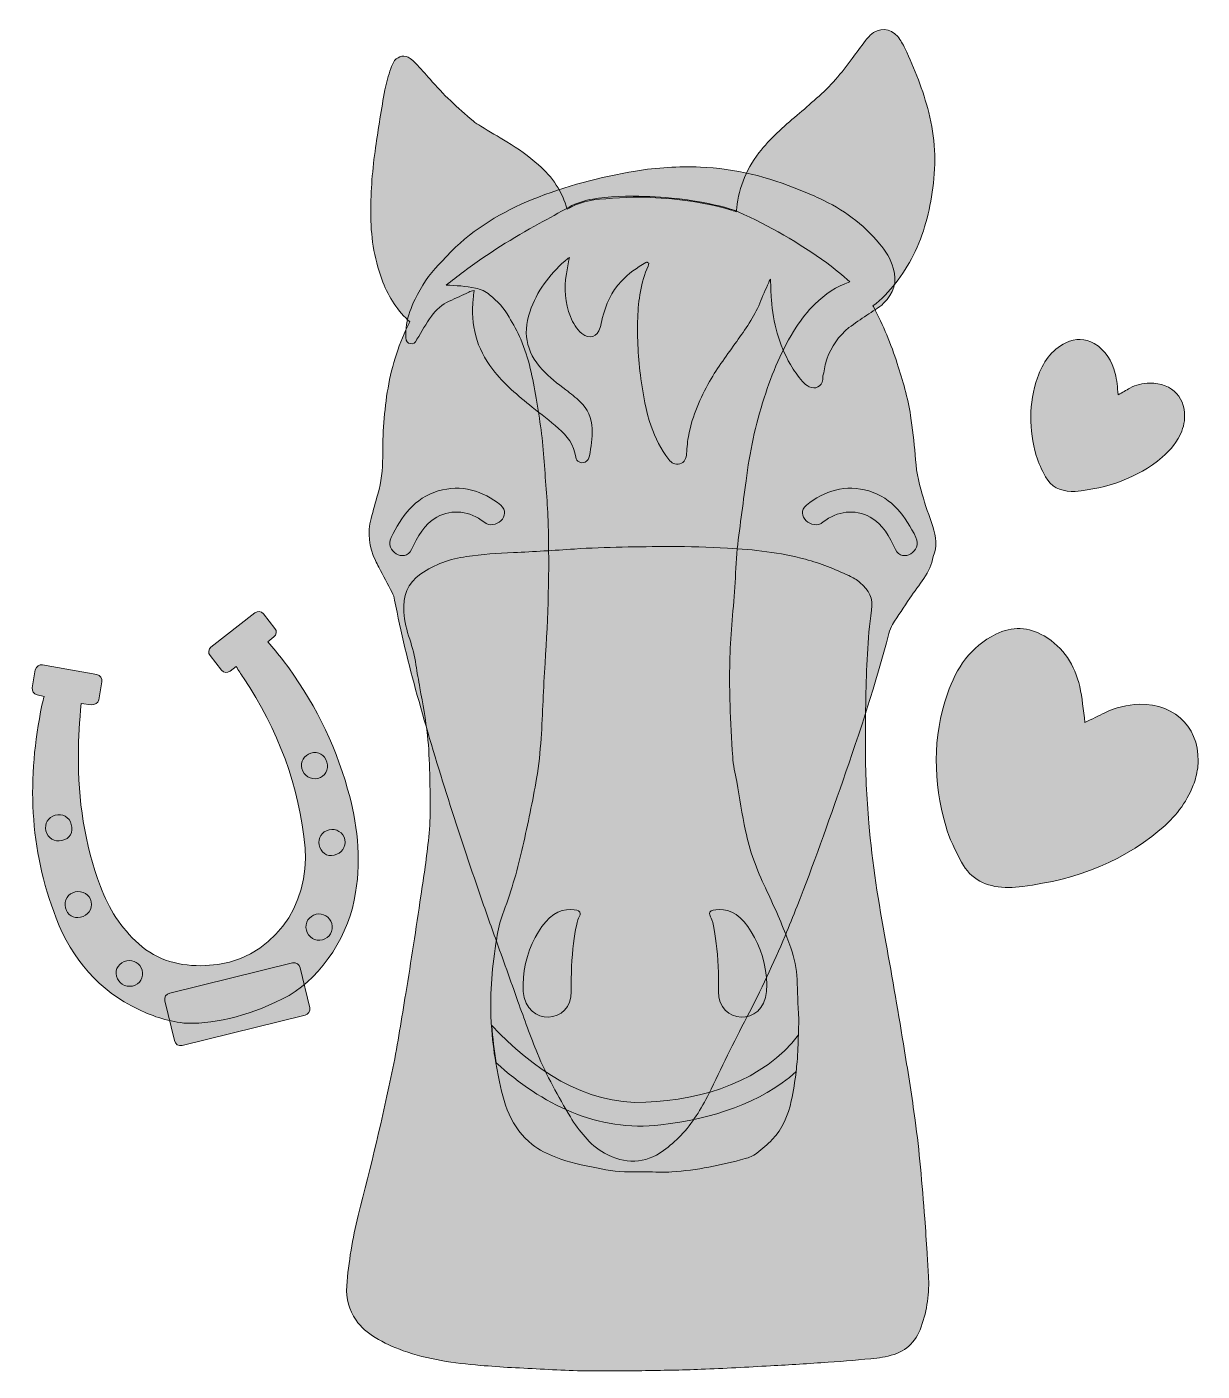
# Model space of a CAD drawing. Header units: inches. Extents: x 1.16 to 4.84, y 0.9 to 5.11.
import ezdxf

# ---------------------------------------------------------------- set-up
doc = ezdxf.new("R2010")
doc.units = ezdxf.units.IN
doc.header["$MEASUREMENT"] = 0
doc.layers.add('Calque 1', color=7, linetype='Continuous')

# ---------------------------------------------------------------- blocks, each defined once
blk = doc.blocks.new('block 3')
at = {"layer": 'Calque 1', "true_color": 0x9f1e29}
h = blk.add_hatch(color=24, dxfattribs=at)
h.dxf.hatch_style = 2
edge = h.paths.add_edge_path()
edge.add_spline(control_points=[(4.575, 3.9569), (4.5722, 3.9806), (4.5708, 4.0028), (4.5653, 4.0236), (4.5556, 4.0625), (4.5361, 4.0958), (4.5, 4.1167), (4.4708, 4.1333), (4.4417, 4.1347), (4.4111, 4.1194), (4.3639, 4.0972), (4.3389, 4.0569), (4.3222, 4.0097), (4.2944, 3.9292), (4.2958, 3.8472), (4.3181, 3.7667), (4.325, 3.7431), (4.3361, 3.7208), (4.3472, 3.7), (4.3639, 3.6681), (4.3931, 3.6556), (4.4278, 3.6542), (4.4319, 3.6542), (4.4361, 3.6542), (4.4403, 3.6542), (4.5403, 3.6639), (4.6333, 3.6944), (4.7125, 3.7611), (4.7389, 3.7833), (4.7611, 3.8097), (4.7736, 3.8431), (4.7778, 3.8528), (4.7806, 3.8639), (4.7819, 3.875), (4.7903, 3.9444), (4.7444, 3.9944), (4.6736, 3.9931), (4.6514, 3.9931), (4.6306, 3.9875), (4.6111, 3.9778), (4.6, 3.9708), (4.5875, 3.9639), (4.575, 3.9569)], knot_values=[0, 0, 0, 0, 1, 1, 1, 2, 2, 2, 3, 3, 3, 4, 4, 4, 5, 5, 5, 6, 6, 6, 7, 7, 7, 8, 8, 8, 9, 9, 9, 10, 10, 10, 11, 11, 11, 12, 12, 12, 13, 13, 13, 14, 14, 14, 14], degree=3, periodic=1)
h = blk.add_hatch(color=24, dxfattribs=at)
h.dxf.hatch_style = 2
edge = h.paths.add_edge_path()
edge.add_spline(control_points=[(4.4708, 2.9306), (4.4653, 2.9708), (4.4625, 3.0083), (4.4542, 3.0431), (4.4389, 3.1097), (4.4042, 3.1653), (4.3431, 3.2014), (4.2944, 3.2306), (4.2431, 3.2319), (4.1917, 3.2069), (4.1125, 3.1681), (4.0681, 3.1014), (4.0403, 3.0208), (3.9931, 2.8833), (3.9958, 2.7458), (4.0347, 2.6069), (4.0458, 2.5667), (4.0653, 2.5292), (4.0847, 2.4931), (4.1125, 2.4389), (4.1625, 2.4167), (4.2208, 2.4139), (4.2278, 2.4139), (4.2361, 2.4139), (4.2431, 2.4139), (4.4139, 2.4306), (4.5722, 2.4819), (4.7056, 2.5944), (4.7514, 2.6333), (4.7889, 2.6778), (4.8097, 2.7347), (4.8167, 2.7514), (4.8208, 2.7694), (4.8236, 2.7875), (4.8375, 2.9056), (4.7583, 2.9903), (4.6403, 2.9875), (4.6028, 2.9861), (4.5667, 2.9778), (4.5333, 2.9611), (4.5139, 2.9514), (4.4931, 2.9417), (4.4708, 2.9306)], knot_values=[0, 0, 0, 0, 1, 1, 1, 2, 2, 2, 3, 3, 3, 4, 4, 4, 5, 5, 5, 6, 6, 6, 7, 7, 7, 8, 8, 8, 9, 9, 9, 10, 10, 10, 11, 11, 11, 12, 12, 12, 13, 13, 13, 14, 14, 14, 14], degree=3, periodic=1)
at = {"layer": 'Calque 1', "lineweight": 0}
for points in [[(4.575, 3.9569), (4.5722, 3.9806), (4.5708, 4.0028), (4.5653, 4.0236), (4.5556, 4.0625), (4.5361, 4.0958), (4.5, 4.1167), (4.4708, 4.1333), (4.4417, 4.1347), (4.4111, 4.1194), (4.3639, 4.0972), (4.3389, 4.0569), (4.3222, 4.0097), (4.2944, 3.9292), (4.2958, 3.8472), (4.3181, 3.7667), (4.325, 3.7431), (4.3361, 3.7208), (4.3472, 3.7), (4.3639, 3.6681), (4.3931, 3.6556), (4.4278, 3.6542), (4.4319, 3.6542), (4.4361, 3.6542), (4.4403, 3.6542), (4.5403, 3.6639), (4.6333, 3.6944), (4.7125, 3.7611), (4.7389, 3.7833), (4.7611, 3.8097), (4.7736, 3.8431), (4.7778, 3.8528), (4.7806, 3.8639), (4.7819, 3.875), (4.7903, 3.9444), (4.7444, 3.9944), (4.6736, 3.9931), (4.6514, 3.9931), (4.6306, 3.9875), (4.6111, 3.9778), (4.6, 3.9708), (4.5875, 3.9639), (4.575, 3.9569)], [(4.4708, 2.9306), (4.4653, 2.9708), (4.4625, 3.0083), (4.4542, 3.0431), (4.4389, 3.1097), (4.4042, 3.1653), (4.3431, 3.2014), (4.2944, 3.2306), (4.2431, 3.2319), (4.1917, 3.2069), (4.1125, 3.1681), (4.0681, 3.1014), (4.0403, 3.0208), (3.9931, 2.8833), (3.9958, 2.7458), (4.0347, 2.6069), (4.0458, 2.5667), (4.0653, 2.5292), (4.0847, 2.4931), (4.1125, 2.4389), (4.1625, 2.4167), (4.2208, 2.4139), (4.2278, 2.4139), (4.2361, 2.4139), (4.2431, 2.4139), (4.4139, 2.4306), (4.5722, 2.4819), (4.7056, 2.5944), (4.7514, 2.6333), (4.7889, 2.6778), (4.8097, 2.7347), (4.8167, 2.7514), (4.8208, 2.7694), (4.8236, 2.7875), (4.8375, 2.9056), (4.7583, 2.9903), (4.6403, 2.9875), (4.6028, 2.9861), (4.5667, 2.9778), (4.5333, 2.9611), (4.5139, 2.9514), (4.4931, 2.9417), (4.4708, 2.9306)]]:
    blk.add_open_spline(points, degree=3, knots=[0, 0, 0, 0, 1, 1, 1, 2, 2, 2, 3, 3, 3, 4, 4, 4, 5, 5, 5, 6, 6, 6, 7, 7, 7, 8, 8, 8, 9, 9, 9, 10, 10, 10, 11, 11, 11, 12, 12, 12, 13, 13, 13, 14, 14, 14, 14], dxfattribs=at)
blk = doc.blocks.new('block 5')
at = {"layer": 'Calque 1', "true_color": 0x746458}
h = blk.add_hatch(color=37, dxfattribs=at)
h.dxf.hatch_style = 2
edge = h.paths.add_edge_path()
edge.add_spline(control_points=[(2.0694, 2.7556), (2.0472, 2.75), (2.025, 2.7639), (2.0194, 2.7861), (2.0139, 2.8083), (2.0264, 2.8278), (2.0472, 2.8347), (2.0708, 2.8417), (2.0917, 2.8292), (2.0972, 2.8069), (2.1042, 2.7833), (2.0917, 2.7611), (2.0694, 2.7556)], knot_values=[0, 0, 0, 0, 1, 1, 1, 2, 2, 2, 3, 3, 3, 4, 4, 4, 4], degree=3, periodic=1)
h = blk.add_hatch(color=37, dxfattribs=at)
h.dxf.hatch_style = 2
edge = h.paths.add_edge_path()
edge.add_spline(control_points=[(1.2681, 2.5611), (1.2444, 2.5556), (1.2236, 2.5681), (1.2181, 2.5917), (1.2125, 2.6139), (1.225, 2.6347), (1.2472, 2.6403), (1.2694, 2.6472), (1.2917, 2.6347), (1.2972, 2.6111), (1.3042, 2.5875), (1.2931, 2.5667), (1.2681, 2.5611)], knot_values=[0, 0, 0, 0, 1, 1, 1, 2, 2, 2, 3, 3, 3, 4, 4, 4, 4], degree=3, periodic=1)
h = blk.add_hatch(color=37, dxfattribs=at)
h.dxf.hatch_style = 2
edge = h.paths.add_edge_path()
edge.add_spline(control_points=[(2.1208, 2.5153), (2.0972, 2.5097), (2.0778, 2.5236), (2.0736, 2.5472), (2.0694, 2.5694), (2.0819, 2.5889), (2.1042, 2.5944), (2.1264, 2.6), (2.1486, 2.5861), (2.1542, 2.5639), (2.1569, 2.5403), (2.1444, 2.5208), (2.1208, 2.5153)], knot_values=[0, 0, 0, 0, 1, 1, 1, 2, 2, 2, 3, 3, 3, 4, 4, 4, 4], degree=3, periodic=1)
h = blk.add_hatch(color=37, dxfattribs=at)
h.dxf.hatch_style = 2
edge = h.paths.add_edge_path()
edge.add_spline(control_points=[(1.3097, 2.4), (1.3319, 2.4056), (1.3556, 2.3917), (1.3597, 2.3694), (1.3639, 2.3458), (1.35, 2.3264), (1.3264, 2.3208), (1.3042, 2.3167), (1.2847, 2.3278), (1.2792, 2.35), (1.2736, 2.3736), (1.2875, 2.3958), (1.3097, 2.4)], knot_values=[0, 0, 0, 0, 1, 1, 1, 2, 2, 2, 3, 3, 3, 4, 4, 4, 4], degree=3, periodic=1)
h = blk.add_hatch(color=37, dxfattribs=at)
h.dxf.hatch_style = 2
edge = h.paths.add_edge_path()
edge.add_spline(control_points=[(2.0833, 2.25), (2.0611, 2.2444), (2.0389, 2.2583), (2.0333, 2.2806), (2.0278, 2.3042), (2.0417, 2.325), (2.0639, 2.3306), (2.0847, 2.3347), (2.1069, 2.3222), (2.1125, 2.3014), (2.1194, 2.2778), (2.1056, 2.2556), (2.0833, 2.25)], knot_values=[0, 0, 0, 0, 1, 1, 1, 2, 2, 2, 3, 3, 3, 4, 4, 4, 4], degree=3, periodic=1)
h = blk.add_hatch(color=37, dxfattribs=at)
h.dxf.hatch_style = 2
edge = h.paths.add_edge_path()
edge.add_spline(control_points=[(1.4389, 2.1361), (1.4333, 2.1597), (1.4472, 2.1792), (1.4708, 2.1847), (1.4917, 2.1889), (1.5139, 2.1764), (1.5194, 2.1556), (1.525, 2.1333), (1.5125, 2.1111), (1.4889, 2.1056), (1.4653, 2.1014), (1.4444, 2.1139), (1.4389, 2.1361)], knot_values=[0, 0, 0, 0, 1, 1, 1, 2, 2, 2, 3, 3, 3, 4, 4, 4, 4], degree=3, periodic=1)
h = blk.add_hatch(color=37, dxfattribs=at)
h.dxf.hatch_style = 2
edge = h.paths.add_edge_path()
edge.add_spline(control_points=[(2.0292, 2.0139), (2.0292, 2.0139), (1.6444, 1.9194), (1.6444, 1.9194), (1.6333, 1.9167), (1.6222, 1.9236), (1.6208, 1.9347), (1.6208, 1.9347), (1.5903, 2.0597), (1.5903, 2.0597), (1.5875, 2.0708), (1.5944, 2.0819), (1.6056, 2.0833), (1.6056, 2.0833), (1.9903, 2.1778), (1.9903, 2.1778), (2.0014, 2.1806), (2.0125, 2.1736), (2.0139, 2.1625), (2.0139, 2.1625), (2.0444, 2.0375), (2.0444, 2.0375), (2.0458, 2.0264), (2.0389, 2.0167), (2.0292, 2.0139)], knot_values=[0, 0, 0, 0, 1, 1, 1, 2, 2, 2, 3, 3, 3, 4, 4, 4, 5, 5, 5, 6, 6, 6, 7, 7, 7, 8, 8, 8, 8], degree=3, periodic=1)
at = {"layer": 'Calque 1', "lineweight": 0}
for points, knots in [([(2.0694, 2.7556), (2.0472, 2.75), (2.025, 2.7639), (2.0194, 2.7861), (2.0139, 2.8083), (2.0264, 2.8278), (2.0472, 2.8347), (2.0708, 2.8417), (2.0917, 2.8292), (2.0972, 2.8069), (2.1042, 2.7833), (2.0917, 2.7611), (2.0694, 2.7556)], [0, 0, 0, 0, 1, 1, 1, 2, 2, 2, 3, 3, 3, 4, 4, 4, 4]), ([(1.2681, 2.5611), (1.2444, 2.5556), (1.2236, 2.5681), (1.2181, 2.5917), (1.2125, 2.6139), (1.225, 2.6347), (1.2472, 2.6403), (1.2694, 2.6472), (1.2917, 2.6347), (1.2972, 2.6111), (1.3042, 2.5875), (1.2931, 2.5667), (1.2681, 2.5611)], [0, 0, 0, 0, 1, 1, 1, 2, 2, 2, 3, 3, 3, 4, 4, 4, 4]), ([(2.1208, 2.5153), (2.0972, 2.5097), (2.0778, 2.5236), (2.0736, 2.5472), (2.0694, 2.5694), (2.0819, 2.5889), (2.1042, 2.5944), (2.1264, 2.6), (2.1486, 2.5861), (2.1542, 2.5639), (2.1569, 2.5403), (2.1444, 2.5208), (2.1208, 2.5153)], [0, 0, 0, 0, 1, 1, 1, 2, 2, 2, 3, 3, 3, 4, 4, 4, 4]), ([(1.3097, 2.4), (1.3319, 2.4056), (1.3556, 2.3917), (1.3597, 2.3694), (1.3639, 2.3458), (1.35, 2.3264), (1.3264, 2.3208), (1.3042, 2.3167), (1.2847, 2.3278), (1.2792, 2.35), (1.2736, 2.3736), (1.2875, 2.3958), (1.3097, 2.4)], [0, 0, 0, 0, 1, 1, 1, 2, 2, 2, 3, 3, 3, 4, 4, 4, 4]), ([(2.0833, 2.25), (2.0611, 2.2444), (2.0389, 2.2583), (2.0333, 2.2806), (2.0278, 2.3042), (2.0417, 2.325), (2.0639, 2.3306), (2.0847, 2.3347), (2.1069, 2.3222), (2.1125, 2.3014), (2.1194, 2.2778), (2.1056, 2.2556), (2.0833, 2.25)], [0, 0, 0, 0, 1, 1, 1, 2, 2, 2, 3, 3, 3, 4, 4, 4, 4]), ([(1.4389, 2.1361), (1.4333, 2.1597), (1.4472, 2.1792), (1.4708, 2.1847), (1.4917, 2.1889), (1.5139, 2.1764), (1.5194, 2.1556), (1.525, 2.1333), (1.5125, 2.1111), (1.4889, 2.1056), (1.4653, 2.1014), (1.4444, 2.1139), (1.4389, 2.1361)], [0, 0, 0, 0, 1, 1, 1, 2, 2, 2, 3, 3, 3, 4, 4, 4, 4]), ([(2.0292, 2.0139), (2.0292, 2.0139), (1.6444, 1.9194), (1.6444, 1.9194), (1.6333, 1.9167), (1.6222, 1.9236), (1.6208, 1.9347), (1.6208, 1.9347), (1.5903, 2.0597), (1.5903, 2.0597), (1.5875, 2.0708), (1.5944, 2.0819), (1.6056, 2.0833), (1.6056, 2.0833), (1.9903, 2.1778), (1.9903, 2.1778), (2.0014, 2.1806), (2.0125, 2.1736), (2.0139, 2.1625), (2.0139, 2.1625), (2.0444, 2.0375), (2.0444, 2.0375), (2.0458, 2.0264), (2.0389, 2.0167), (2.0292, 2.0139)], [0, 0, 0, 0, 1, 1, 1, 2, 2, 2, 3, 3, 3, 4, 4, 4, 5, 5, 5, 6, 6, 6, 7, 7, 7, 8, 8, 8, 8])]:
    blk.add_open_spline(points, degree=3, knots=knots, dxfattribs=at)
blk = doc.blocks.new('block 4')
at = {"layer": 'Calque 1', "true_color": 0x998675}
h = blk.add_hatch(color=252, dxfattribs=at)
h.dxf.hatch_style = 2
edge = h.paths.add_edge_path()
edge.add_spline(control_points=[(2.1625, 2.7222), (2.1208, 2.8694), (2.0528, 3.0028), (1.9611, 3.125), (1.9458, 3.1444), (1.9292, 3.1639), (1.9125, 3.1833), (1.9125, 3.1833), (1.9319, 3.1986), (1.9319, 3.1986), (1.9403, 3.2056), (1.9417, 3.2167), (1.9347, 3.225), (1.9347, 3.225), (1.8986, 3.2708), (1.8986, 3.2708), (1.8917, 3.2792), (1.8806, 3.2806), (1.8722, 3.2736), (1.8722, 3.2736), (1.7347, 3.1667), (1.7347, 3.1667), (1.7264, 3.1597), (1.725, 3.1486), (1.7319, 3.1403), (1.7319, 3.1403), (1.7681, 3.0944), (1.7681, 3.0944), (1.775, 3.0861), (1.7861, 3.0847), (1.7944, 3.0917), (1.7944, 3.0917), (1.8139, 3.1056), (1.8139, 3.1056), (1.8208, 3.0944), (1.8278, 3.0819), (1.8361, 3.0708), (1.9444, 2.9083), (2.0111, 2.7333), (2.0292, 2.5375), (2.0444, 2.3667), (1.9319, 2.1778), (1.7167, 2.1694), (1.6389, 2.1667), (1.5681, 2.1847), (1.5083, 2.2375), (1.4528, 2.2875), (1.4139, 2.3486), (1.3889, 2.4167), (1.3389, 2.55), (1.3181, 2.6889), (1.3194, 2.8306), (1.3194, 2.8833), (1.3236, 2.9361), (1.3278, 2.9903), (1.3278, 2.9903), (1.3611, 2.9861), (1.3611, 2.9861), (1.3708, 2.9847), (1.3806, 2.9917), (1.3833, 3.0014), (1.3833, 3.0014), (1.3931, 3.0583), (1.3931, 3.0583), (1.3944, 3.0681), (1.3875, 3.0778), (1.3778, 3.0806), (1.3778, 3.0806), (1.2069, 3.1111), (1.2069, 3.1111), (1.1972, 3.1125), (1.1875, 3.1056), (1.1847, 3.0958), (1.1847, 3.0958), (1.175, 3.0389), (1.175, 3.0389), (1.1736, 3.0292), (1.1806, 3.0194), (1.1903, 3.0167), (1.1903, 3.0167), (1.2125, 3.0125), (1.2125, 3.0125), (1.2097, 3.0042), (1.2083, 2.9944), (1.2056, 2.9847), (1.1583, 2.7583), (1.1653, 2.5347), (1.25, 2.3181), (1.3, 2.1889), (1.3833, 2.0917), (1.5083, 2.0319), (1.5556, 2.0097), (1.6042, 1.9931), (1.6597, 1.9889), (1.7556, 1.9875), (1.8667, 2.0153), (1.9792, 2.0764), (2.0847, 2.1389), (2.1681, 2.2681), (2.1875, 2.3986), (2.2056, 2.5083), (2.1931, 2.6167), (2.1625, 2.7222)], knot_values=[0, 0, 0, 0, 1, 1, 1, 2, 2, 2, 3, 3, 3, 4, 4, 4, 5, 5, 5, 6, 6, 6, 7, 7, 7, 8, 8, 8, 9, 9, 9, 10, 10, 10, 11, 11, 11, 12, 12, 12, 13, 13, 13, 14, 14, 14, 15, 15, 15, 16, 16, 16, 17, 17, 17, 18, 18, 18, 19, 19, 19, 20, 20, 20, 21, 21, 21, 22, 22, 22, 23, 23, 23, 24, 24, 24, 25, 25, 25, 26, 26, 26, 27, 27, 27, 28, 28, 28, 29, 29, 29, 30, 30, 30, 31, 31, 31, 32, 32, 32, 33, 33, 33, 34, 34, 34, 34], degree=3, periodic=1)
at = {"layer": 'Calque 1', "lineweight": 0}
blk.add_open_spline([(2.1625, 2.7222), (2.1208, 2.8694), (2.0528, 3.0028), (1.9611, 3.125), (1.9458, 3.1444), (1.9292, 3.1639), (1.9125, 3.1833), (1.9125, 3.1833), (1.9319, 3.1986), (1.9319, 3.1986), (1.9403, 3.2056), (1.9417, 3.2167), (1.9347, 3.225), (1.9347, 3.225), (1.8986, 3.2708), (1.8986, 3.2708), (1.8917, 3.2792), (1.8806, 3.2806), (1.8722, 3.2736), (1.8722, 3.2736), (1.7347, 3.1667), (1.7347, 3.1667), (1.7264, 3.1597), (1.725, 3.1486), (1.7319, 3.1403), (1.7319, 3.1403), (1.7681, 3.0944), (1.7681, 3.0944), (1.775, 3.0861), (1.7861, 3.0847), (1.7944, 3.0917), (1.7944, 3.0917), (1.8139, 3.1056), (1.8139, 3.1056), (1.8208, 3.0944), (1.8278, 3.0819), (1.8361, 3.0708), (1.9444, 2.9083), (2.0111, 2.7333), (2.0292, 2.5375), (2.0444, 2.3667), (1.9319, 2.1778), (1.7167, 2.1694), (1.6389, 2.1667), (1.5681, 2.1847), (1.5083, 2.2375), (1.4528, 2.2875), (1.4139, 2.3486), (1.3889, 2.4167), (1.3389, 2.55), (1.3181, 2.6889), (1.3194, 2.8306), (1.3194, 2.8833), (1.3236, 2.9361), (1.3278, 2.9903), (1.3278, 2.9903), (1.3611, 2.9861), (1.3611, 2.9861), (1.3708, 2.9847), (1.3806, 2.9917), (1.3833, 3.0014), (1.3833, 3.0014), (1.3931, 3.0583), (1.3931, 3.0583), (1.3944, 3.0681), (1.3875, 3.0778), (1.3778, 3.0806), (1.3778, 3.0806), (1.2069, 3.1111), (1.2069, 3.1111), (1.1972, 3.1125), (1.1875, 3.1056), (1.1847, 3.0958), (1.1847, 3.0958), (1.175, 3.0389), (1.175, 3.0389), (1.1736, 3.0292), (1.1806, 3.0194), (1.1903, 3.0167), (1.1903, 3.0167), (1.2125, 3.0125), (1.2125, 3.0125), (1.2097, 3.0042), (1.2083, 2.9944), (1.2056, 2.9847), (1.1583, 2.7583), (1.1653, 2.5347), (1.25, 2.3181), (1.3, 2.1889), (1.3833, 2.0917), (1.5083, 2.0319), (1.5556, 2.0097), (1.6042, 1.9931), (1.6597, 1.9889), (1.7556, 1.9875), (1.8667, 2.0153), (1.9792, 2.0764), (2.0847, 2.1389), (2.1681, 2.2681), (2.1875, 2.3986), (2.2056, 2.5083), (2.1931, 2.6167), (2.1625, 2.7222)], degree=3, knots=[0, 0, 0, 0, 1, 1, 1, 2, 2, 2, 3, 3, 3, 4, 4, 4, 5, 5, 5, 6, 6, 6, 7, 7, 7, 8, 8, 8, 9, 9, 9, 10, 10, 10, 11, 11, 11, 12, 12, 12, 13, 13, 13, 14, 14, 14, 15, 15, 15, 16, 16, 16, 17, 17, 17, 18, 18, 18, 19, 19, 19, 20, 20, 20, 21, 21, 21, 22, 22, 22, 23, 23, 23, 24, 24, 24, 25, 25, 25, 26, 26, 26, 27, 27, 27, 28, 28, 28, 29, 29, 29, 30, 30, 30, 31, 31, 31, 32, 32, 32, 33, 33, 33, 34, 34, 34, 34], dxfattribs=at)
at = {"layer": 'Calque 1'}
blk.add_blockref('block 5', (0, 0), dxfattribs=at)
blk = doc.blocks.new('block 7')
at = {"layer": 'Calque 1', "true_color": 0xc7b29a}
h = blk.add_hatch(color=253, dxfattribs=at)
h.dxf.hatch_style = 2
edge = h.paths.add_edge_path()
edge.add_spline(control_points=[(3.3639, 3.2222), (3.3583, 3.1431), (3.3569, 3.0653), (3.3597, 2.9861), (3.3611, 2.9319), (3.3639, 2.8778), (3.3681, 2.8236), (3.3694, 2.7972), (3.375, 2.7722), (3.3806, 2.7458), (3.3889, 2.6944), (3.3972, 2.6431), (3.4083, 2.5917), (3.4208, 2.5292), (3.4431, 2.4694), (3.4708, 2.4125), (3.4944, 2.3611), (3.5181, 2.3097), (3.5375, 2.2583), (3.5417, 2.2472), (3.5458, 2.2361), (3.55, 2.225), (3.5611, 2.1931), (3.5681, 2.1597), (3.5694, 2.1264), (3.5708, 2.0889), (3.5722, 2.0514), (3.575, 2.0014), (3.575, 1.9875), (3.5736, 1.9708), (3.5736, 1.9528), (3.5722, 1.9264), (3.5722, 1.8972), (3.5694, 1.8681), (3.5681, 1.8583), (3.5681, 1.8486), (3.5667, 1.8375), (3.5625, 1.8069), (3.5583, 1.7764), (3.5514, 1.7458), (3.5417, 1.7014), (3.5236, 1.6583), (3.4917, 1.625), (3.4764, 1.6097), (3.4611, 1.5958), (3.4431, 1.5819), (3.4319, 1.5736), (3.4194, 1.5681), (3.4069, 1.5653), (3.3319, 1.5444), (3.2556, 1.5292), (3.1778, 1.5236), (3.1514, 1.5222), (3.1236, 1.5236), (3.0972, 1.5236), (3.0847, 1.5236), (3.0708, 1.5236), (3.0583, 1.5236), (3.0194, 1.5222), (2.9806, 1.5278), (2.9417, 1.5361), (2.8986, 1.5444), (2.8556, 1.5528), (2.8139, 1.5694), (2.7875, 1.5806), (2.7625, 1.5917), (2.7403, 1.6097), (2.7083, 1.6347), (2.6847, 1.6667), (2.6681, 1.7042), (2.6514, 1.7417), (2.6431, 1.7806), (2.6347, 1.8208), (2.6319, 1.8361), (2.6292, 1.85), (2.6264, 1.8653), (2.6194, 1.9042), (2.6153, 1.9431), (2.6125, 1.9819), (2.6125, 1.9889), (2.6111, 1.9972), (2.6111, 2.0042), (2.6097, 2.0458), (2.6097, 2.0861), (2.6139, 2.1278), (2.6167, 2.1694), (2.6222, 2.2125), (2.6292, 2.2542), (2.6292, 2.2569), (2.6306, 2.2611), (2.6306, 2.2653), (2.6347, 2.2903), (2.6431, 2.3167), (2.6514, 2.3403), (2.6764, 2.4069), (2.6958, 2.475), (2.7111, 2.5431), (2.7264, 2.6139), (2.7417, 2.6833), (2.7542, 2.7556), (2.7611, 2.7972), (2.7653, 2.8389), (2.7681, 2.8806), (2.7736, 2.9597), (2.775, 3.0375), (2.7806, 3.1167), (2.7903, 3.2611), (2.7944, 3.4056), (2.7903, 3.5514), (2.7889, 3.6167), (2.7819, 3.6819), (2.7778, 3.7472), (2.7736, 3.8139), (2.7639, 3.8792), (2.7528, 3.9458), (2.7417, 4.0083), (2.7306, 4.0708), (2.7042, 4.1306), (2.6944, 4.1542), (2.6806, 4.1778), (2.6681, 4.2), (2.6528, 4.2278), (2.6306, 4.25), (2.6069, 4.2694), (2.5944, 4.2806), (2.5792, 4.2875), (2.5625, 4.2903), (2.5319, 4.2972), (2.5014, 4.2986), (2.4708, 4.3), (2.4889, 4.3139), (2.5069, 4.3278), (2.525, 4.3417), (2.6, 4.3986), (2.6806, 4.4472), (2.7625, 4.4931), (2.7931, 4.5097), (2.825, 4.5264), (2.8556, 4.5444), (2.8792, 4.5569), (2.9042, 4.5653), (2.9306, 4.5694), (2.9736, 4.5764), (3.0472, 4.5806), (3.0917, 4.5778), (3.1819, 4.575), (3.2708, 4.5639), (3.3583, 4.5389), (3.3681, 4.5361), (3.3764, 4.5333), (3.3847, 4.5292), (3.4833, 4.4861), (3.575, 4.4319), (3.6625, 4.3694), (3.6875, 4.3514), (3.7111, 4.3306), (3.7347, 4.3097), (3.6931, 4.2958), (3.6569, 4.2722), (3.625, 4.2403), (3.6028, 4.2181), (3.5833, 4.1944), (3.5667, 4.1681), (3.5222, 4.0986), (3.4917, 4.025), (3.4667, 3.9472), (3.4389, 3.8625), (3.4208, 3.7764), (3.4097, 3.6875), (3.4, 3.6111), (3.3889, 3.5361), (3.3806, 3.4597), (3.3764, 3.3778), (3.3708, 3.3), (3.3639, 3.2222)], knot_values=[0, 0, 0, 0, 1, 1, 1, 2, 2, 2, 3, 3, 3, 4, 4, 4, 5, 5, 5, 6, 6, 6, 7, 7, 7, 8, 8, 8, 9, 9, 9, 10, 10, 10, 11, 11, 11, 12, 12, 12, 13, 13, 13, 14, 14, 14, 15, 15, 15, 16, 16, 16, 17, 17, 17, 18, 18, 18, 19, 19, 19, 20, 20, 20, 21, 21, 21, 22, 22, 22, 23, 23, 23, 24, 24, 24, 25, 25, 25, 26, 26, 26, 27, 27, 27, 28, 28, 28, 29, 29, 29, 30, 30, 30, 31, 31, 31, 32, 32, 32, 33, 33, 33, 34, 34, 34, 35, 35, 35, 36, 36, 36, 37, 37, 37, 38, 38, 38, 39, 39, 39, 40, 40, 40, 41, 41, 41, 42, 42, 42, 43, 43, 43, 44, 44, 44, 45, 45, 45, 46, 46, 46, 47, 47, 47, 48, 48, 48, 49, 49, 49, 50, 50, 50, 51, 51, 51, 52, 52, 52, 53, 53, 53, 54, 54, 54, 55, 55, 55, 56, 56, 56, 57, 57, 57, 58, 58, 58, 58], degree=3, periodic=1)
at = {"layer": 'Calque 1', "lineweight": 0}
blk.add_open_spline([(3.3639, 3.2222), (3.3583, 3.1431), (3.3569, 3.0653), (3.3597, 2.9861), (3.3611, 2.9319), (3.3639, 2.8778), (3.3681, 2.8236), (3.3694, 2.7972), (3.375, 2.7722), (3.3806, 2.7458), (3.3889, 2.6944), (3.3972, 2.6431), (3.4083, 2.5917), (3.4208, 2.5292), (3.4431, 2.4694), (3.4708, 2.4125), (3.4944, 2.3611), (3.5181, 2.3097), (3.5375, 2.2583), (3.5417, 2.2472), (3.5458, 2.2361), (3.55, 2.225), (3.5611, 2.1931), (3.5681, 2.1597), (3.5694, 2.1264), (3.5708, 2.0889), (3.5722, 2.0514), (3.575, 2.0014), (3.575, 1.9875), (3.5736, 1.9708), (3.5736, 1.9528), (3.5722, 1.9264), (3.5722, 1.8972), (3.5694, 1.8681), (3.5681, 1.8583), (3.5681, 1.8486), (3.5667, 1.8375), (3.5625, 1.8069), (3.5583, 1.7764), (3.5514, 1.7458), (3.5417, 1.7014), (3.5236, 1.6583), (3.4917, 1.625), (3.4764, 1.6097), (3.4611, 1.5958), (3.4431, 1.5819), (3.4319, 1.5736), (3.4194, 1.5681), (3.4069, 1.5653), (3.3319, 1.5444), (3.2556, 1.5292), (3.1778, 1.5236), (3.1514, 1.5222), (3.1236, 1.5236), (3.0972, 1.5236), (3.0847, 1.5236), (3.0708, 1.5236), (3.0583, 1.5236), (3.0194, 1.5222), (2.9806, 1.5278), (2.9417, 1.5361), (2.8986, 1.5444), (2.8556, 1.5528), (2.8139, 1.5694), (2.7875, 1.5806), (2.7625, 1.5917), (2.7403, 1.6097), (2.7083, 1.6347), (2.6847, 1.6667), (2.6681, 1.7042), (2.6514, 1.7417), (2.6431, 1.7806), (2.6347, 1.8208), (2.6319, 1.8361), (2.6292, 1.85), (2.6264, 1.8653), (2.6194, 1.9042), (2.6153, 1.9431), (2.6125, 1.9819), (2.6125, 1.9889), (2.6111, 1.9972), (2.6111, 2.0042), (2.6097, 2.0458), (2.6097, 2.0861), (2.6139, 2.1278), (2.6167, 2.1694), (2.6222, 2.2125), (2.6292, 2.2542), (2.6292, 2.2569), (2.6306, 2.2611), (2.6306, 2.2653), (2.6347, 2.2903), (2.6431, 2.3167), (2.6514, 2.3403), (2.6764, 2.4069), (2.6958, 2.475), (2.7111, 2.5431), (2.7264, 2.6139), (2.7417, 2.6833), (2.7542, 2.7556), (2.7611, 2.7972), (2.7653, 2.8389), (2.7681, 2.8806), (2.7736, 2.9597), (2.775, 3.0375), (2.7806, 3.1167), (2.7903, 3.2611), (2.7944, 3.4056), (2.7903, 3.5514), (2.7889, 3.6167), (2.7819, 3.6819), (2.7778, 3.7472), (2.7736, 3.8139), (2.7639, 3.8792), (2.7528, 3.9458), (2.7417, 4.0083), (2.7306, 4.0708), (2.7042, 4.1306), (2.6944, 4.1542), (2.6806, 4.1778), (2.6681, 4.2), (2.6528, 4.2278), (2.6306, 4.25), (2.6069, 4.2694), (2.5944, 4.2806), (2.5792, 4.2875), (2.5625, 4.2903), (2.5319, 4.2972), (2.5014, 4.2986), (2.4708, 4.3), (2.4889, 4.3139), (2.5069, 4.3278), (2.525, 4.3417), (2.6, 4.3986), (2.6806, 4.4472), (2.7625, 4.4931), (2.7931, 4.5097), (2.825, 4.5264), (2.8556, 4.5444), (2.8792, 4.5569), (2.9042, 4.5653), (2.9306, 4.5694), (2.9736, 4.5764), (3.0472, 4.5806), (3.0917, 4.5778), (3.1819, 4.575), (3.2708, 4.5639), (3.3583, 4.5389), (3.3681, 4.5361), (3.3764, 4.5333), (3.3847, 4.5292), (3.4833, 4.4861), (3.575, 4.4319), (3.6625, 4.3694), (3.6875, 4.3514), (3.7111, 4.3306), (3.7347, 4.3097), (3.6931, 4.2958), (3.6569, 4.2722), (3.625, 4.2403), (3.6028, 4.2181), (3.5833, 4.1944), (3.5667, 4.1681), (3.5222, 4.0986), (3.4917, 4.025), (3.4667, 3.9472), (3.4389, 3.8625), (3.4208, 3.7764), (3.4097, 3.6875), (3.4, 3.6111), (3.3889, 3.5361), (3.3806, 3.4597), (3.3764, 3.3778), (3.3708, 3.3), (3.3639, 3.2222)], degree=3, knots=[0, 0, 0, 0, 1, 1, 1, 2, 2, 2, 3, 3, 3, 4, 4, 4, 5, 5, 5, 6, 6, 6, 7, 7, 7, 8, 8, 8, 9, 9, 9, 10, 10, 10, 11, 11, 11, 12, 12, 12, 13, 13, 13, 14, 14, 14, 15, 15, 15, 16, 16, 16, 17, 17, 17, 18, 18, 18, 19, 19, 19, 20, 20, 20, 21, 21, 21, 22, 22, 22, 23, 23, 23, 24, 24, 24, 25, 25, 25, 26, 26, 26, 27, 27, 27, 28, 28, 28, 29, 29, 29, 30, 30, 30, 31, 31, 31, 32, 32, 32, 33, 33, 33, 34, 34, 34, 35, 35, 35, 36, 36, 36, 37, 37, 37, 38, 38, 38, 39, 39, 39, 40, 40, 40, 41, 41, 41, 42, 42, 42, 43, 43, 43, 44, 44, 44, 45, 45, 45, 46, 46, 46, 47, 47, 47, 48, 48, 48, 49, 49, 49, 50, 50, 50, 51, 51, 51, 52, 52, 52, 53, 53, 53, 54, 54, 54, 55, 55, 55, 56, 56, 56, 57, 57, 57, 58, 58, 58, 58], dxfattribs=at)
blk = doc.blocks.new('block 10')
at = {"layer": 'Calque 1', "true_color": 0x020203}
h = blk.add_hatch(color=178, dxfattribs=at)
h.dxf.hatch_style = 2
edge = h.paths.add_edge_path()
edge.add_spline(control_points=[(2.3625, 3.4722), (2.3819, 3.5111), (2.4014, 3.5514), (2.4417, 3.5736), (2.4903, 3.6), (2.5458, 3.5931), (2.5889, 3.5583), (2.625, 3.5292), (2.6778, 3.5806), (2.6417, 3.6111), (2.5861, 3.6569), (2.5181, 3.6764), (2.4458, 3.6556), (2.3722, 3.6333), (2.3306, 3.575), (2.2986, 3.5097), (2.2778, 3.4667), (2.3403, 3.4292), (2.3625, 3.4722), (2.3625, 3.4722), (2.3625, 3.4722), (2.3625, 3.4722)], knot_values=[0, 0, 0, 0, 1, 1, 1, 2, 2, 2, 3, 3, 3, 4, 4, 4, 5, 5, 5, 6, 6, 6, 7, 7, 7, 7], degree=3, periodic=1)
at = {"layer": 'Calque 1', "lineweight": 0}
blk.add_open_spline([(2.3625, 3.4722), (2.3819, 3.5111), (2.4014, 3.5514), (2.4417, 3.5736), (2.4903, 3.6), (2.5458, 3.5931), (2.5889, 3.5583), (2.625, 3.5292), (2.6778, 3.5806), (2.6417, 3.6111), (2.5861, 3.6569), (2.5181, 3.6764), (2.4458, 3.6556), (2.3722, 3.6333), (2.3306, 3.575), (2.2986, 3.5097), (2.2778, 3.4667), (2.3403, 3.4292), (2.3625, 3.4722), (2.3625, 3.4722), (2.3625, 3.4722), (2.3625, 3.4722)], degree=3, knots=[0, 0, 0, 0, 1, 1, 1, 2, 2, 2, 3, 3, 3, 4, 4, 4, 5, 5, 5, 6, 6, 6, 7, 7, 7, 7], dxfattribs=at)
blk = doc.blocks.new('block 11')
at = {"layer": 'Calque 1', "true_color": 0x020203}
h = blk.add_hatch(color=178, dxfattribs=at)
h.dxf.hatch_style = 2
edge = h.paths.add_edge_path()
edge.add_spline(control_points=[(3.8778, 3.4722), (3.8583, 3.5111), (3.8389, 3.5514), (3.7986, 3.5736), (3.75, 3.6), (3.6944, 3.5931), (3.6514, 3.5583), (3.6153, 3.5292), (3.5625, 3.5806), (3.5986, 3.6111), (3.6542, 3.6569), (3.7222, 3.6764), (3.7944, 3.6556), (3.8681, 3.6333), (3.9097, 3.575), (3.9417, 3.5097), (3.9625, 3.4667), (3.8986, 3.4292), (3.8778, 3.4722), (3.8778, 3.4722), (3.8778, 3.4722), (3.8778, 3.4722)], knot_values=[0, 0, 0, 0, 1, 1, 1, 2, 2, 2, 3, 3, 3, 4, 4, 4, 5, 5, 5, 6, 6, 6, 7, 7, 7, 7], degree=3, periodic=1)
at = {"layer": 'Calque 1', "lineweight": 0}
blk.add_open_spline([(3.8778, 3.4722), (3.8583, 3.5111), (3.8389, 3.5514), (3.7986, 3.5736), (3.75, 3.6), (3.6944, 3.5931), (3.6514, 3.5583), (3.6153, 3.5292), (3.5625, 3.5806), (3.5986, 3.6111), (3.6542, 3.6569), (3.7222, 3.6764), (3.7944, 3.6556), (3.8681, 3.6333), (3.9097, 3.575), (3.9417, 3.5097), (3.9625, 3.4667), (3.8986, 3.4292), (3.8778, 3.4722), (3.8778, 3.4722), (3.8778, 3.4722), (3.8778, 3.4722)], degree=3, knots=[0, 0, 0, 0, 1, 1, 1, 2, 2, 2, 3, 3, 3, 4, 4, 4, 5, 5, 5, 6, 6, 6, 7, 7, 7, 7], dxfattribs=at)
blk = doc.blocks.new('block 9')
at = {"layer": 'Calque 1'}
for name in ['block 10', 'block 11']:
    blk.add_blockref(name, (0, 0), dxfattribs=at)
blk = doc.blocks.new('block 12')
at = {"layer": 'Calque 1', "true_color": 0x998675}
h = blk.add_hatch(color=252, dxfattribs=at)
h.dxf.hatch_style = 2
edge = h.paths.add_edge_path()
edge.add_spline(control_points=[(3.5736, 1.9528), (3.5722, 1.9264), (3.5722, 1.8972), (3.5694, 1.8681), (3.5681, 1.8583), (3.5681, 1.8486), (3.5667, 1.8375), (3.4556, 1.7375), (3.3028, 1.6903), (3.1431, 1.6708), (2.9444, 1.6472), (2.7694, 1.7361), (2.6278, 1.8653), (2.6208, 1.9042), (2.6167, 1.9431), (2.6139, 1.9819), (2.7403, 1.8486), (2.9042, 1.7319), (3.0958, 1.7417), (3.2736, 1.7486), (3.4667, 1.8097), (3.5736, 1.9528)], knot_values=[0, 0, 0, 0, 1, 1, 1, 2, 2, 2, 3, 3, 3, 4, 4, 4, 5, 5, 5, 6, 6, 6, 7, 7, 7, 7], degree=3, periodic=1)
at = {"layer": 'Calque 1', "lineweight": 0}
blk.add_open_spline([(3.5736, 1.9528), (3.5722, 1.9264), (3.5722, 1.8972), (3.5694, 1.8681), (3.5681, 1.8583), (3.5681, 1.8486), (3.5667, 1.8375), (3.4556, 1.7375), (3.3028, 1.6903), (3.1431, 1.6708), (2.9444, 1.6472), (2.7694, 1.7361), (2.6278, 1.8653), (2.6208, 1.9042), (2.6167, 1.9431), (2.6139, 1.9819), (2.7403, 1.8486), (2.9042, 1.7319), (3.0958, 1.7417), (3.2736, 1.7486), (3.4667, 1.8097), (3.5736, 1.9528)], degree=3, knots=[0, 0, 0, 0, 1, 1, 1, 2, 2, 2, 3, 3, 3, 4, 4, 4, 5, 5, 5, 6, 6, 6, 7, 7, 7, 7], dxfattribs=at)
blk = doc.blocks.new('block 13')
at = {"layer": 'Calque 1', "true_color": 0x544842}
h = blk.add_hatch(color=59, dxfattribs=at)
h.dxf.hatch_style = 2
edge = h.paths.add_edge_path()
edge.add_spline(control_points=[(2.8472, 2.3444), (2.7764, 2.3403), (2.7028, 2.2028), (2.7125, 2.0889), (2.7208, 1.9764), (2.8653, 1.9861), (2.8625, 2.0889), (2.8597, 2.1917), (2.8764, 2.3083), (2.8875, 2.3222), (2.8972, 2.3389), (2.8861, 2.3472), (2.8472, 2.3444)], knot_values=[0, 0, 0, 0, 1, 1, 1, 2, 2, 2, 3, 3, 3, 4, 4, 4, 4], degree=3, periodic=1)
h = blk.add_hatch(color=59, dxfattribs=at)
h.dxf.hatch_style = 2
edge = h.paths.add_edge_path()
edge.add_spline(control_points=[(3.3389, 2.3444), (3.4097, 2.3403), (3.4833, 2.2028), (3.4736, 2.0889), (3.4653, 1.9764), (3.3208, 1.9861), (3.3236, 2.0889), (3.3264, 2.1917), (3.3097, 2.3083), (3.2986, 2.3222), (3.2889, 2.3389), (3.3, 2.3472), (3.3389, 2.3444)], knot_values=[0, 0, 0, 0, 1, 1, 1, 2, 2, 2, 3, 3, 3, 4, 4, 4, 4], degree=3, periodic=1)
at = {"layer": 'Calque 1', "lineweight": 0}
for points in [[(2.8472, 2.3444), (2.7764, 2.3403), (2.7028, 2.2028), (2.7125, 2.0889), (2.7208, 1.9764), (2.8653, 1.9861), (2.8625, 2.0889), (2.8597, 2.1917), (2.8764, 2.3083), (2.8875, 2.3222), (2.8972, 2.3389), (2.8861, 2.3472), (2.8472, 2.3444)], [(3.3389, 2.3444), (3.4097, 2.3403), (3.4833, 2.2028), (3.4736, 2.0889), (3.4653, 1.9764), (3.3208, 1.9861), (3.3236, 2.0889), (3.3264, 2.1917), (3.3097, 2.3083), (3.2986, 2.3222), (3.2889, 2.3389), (3.3, 2.3472), (3.3389, 2.3444)]]:
    blk.add_open_spline(points, degree=3, knots=[0, 0, 0, 0, 1, 1, 1, 2, 2, 2, 3, 3, 3, 4, 4, 4, 4], dxfattribs=at)
blk = doc.blocks.new('block 8')
at = {"layer": 'Calque 1', "true_color": 0x412413}
h = blk.add_hatch(color=19, dxfattribs=at)
h.dxf.hatch_style = 2
edge = h.paths.add_edge_path()
edge.add_spline(control_points=[(3.1, 4.3722), (3.0986, 4.3722), (3.0972, 4.3722), (3.0958, 4.3708), (3.0681, 4.3542), (3.0417, 4.3361), (3.0194, 4.3125), (2.9875, 4.2792), (2.9708, 4.2389), (2.9597, 4.1958), (2.9569, 4.1861), (2.9556, 4.1764), (2.9528, 4.1667), (2.9444, 4.1375), (2.9194, 4.1292), (2.8958, 4.1486), (2.8792, 4.1625), (2.8681, 4.1806), (2.8597, 4.2014), (2.8431, 4.2444), (2.8389, 4.2889), (2.8472, 4.3347), (2.85, 4.3514), (2.8528, 4.3681), (2.8569, 4.3861), (2.8542, 4.3847), (2.8514, 4.3847), (2.8514, 4.3833), (2.8014, 4.3417), (2.7611, 4.2903), (2.7375, 4.2292), (2.7083, 4.1569), (2.7194, 4.0917), (2.7722, 4.0347), (2.7944, 4.0111), (2.8194, 3.9917), (2.8458, 3.9722), (2.8611, 3.9597), (2.8764, 3.9486), (2.8903, 3.9347), (2.9139, 3.9125), (2.9264, 3.8833), (2.9278, 3.85), (2.9292, 3.8208), (2.925, 3.7931), (2.9194, 3.7653), (2.9181, 3.7569), (2.9139, 3.75), (2.9056, 3.7458), (2.8931, 3.7403), (2.8778, 3.7472), (2.8764, 3.7611), (2.8722, 3.8), (2.8486, 3.8278), (2.8222, 3.8514), (2.7958, 3.875), (2.7681, 3.8958), (2.7403, 3.9181), (2.6958, 3.9542), (2.6514, 3.9903), (2.6167, 4.0361), (2.5653, 4.1014), (2.5472, 4.1764), (2.5556, 4.2569), (2.5569, 4.2653), (2.5569, 4.2722), (2.5583, 4.2833), (2.5514, 4.2806), (2.5458, 4.2806), (2.5417, 4.2778), (2.5208, 4.2681), (2.5014, 4.2583), (2.4806, 4.25), (2.4583, 4.2389), (2.4389, 4.2236), (2.425, 4.2028), (2.4083, 4.1792), (2.3944, 4.1542), (2.3792, 4.1306), (2.3792, 4.1306), (2.3792, 4.1292), (2.3792, 4.1292), (2.3736, 4.1181), (2.3681, 4.1153), (2.3597, 4.1167), (2.35, 4.1181), (2.3444, 4.1236), (2.3444, 4.1361), (2.3444, 4.15), (2.3444, 4.1625), (2.3472, 4.1764), (2.3514, 4.2042), (2.3611, 4.2306), (2.3736, 4.2556), (2.3931, 4.2958), (2.4167, 4.3333), (2.4472, 4.3639), (2.4611, 4.3778), (2.4736, 4.3917), (2.4861, 4.4056), (2.5597, 4.4778), (2.6458, 4.5292), (2.7403, 4.5681), (2.8444, 4.6097), (2.9528, 4.6389), (3.0639, 4.6569), (3.1306, 4.6681), (3.1986, 4.6722), (3.2667, 4.6694), (3.375, 4.6653), (3.4792, 4.6389), (3.5792, 4.5972), (3.6, 4.5889), (3.6194, 4.5806), (3.6403, 4.5708), (3.7125, 4.5375), (3.7764, 4.4917), (3.8278, 4.4292), (3.8472, 4.4069), (3.8625, 4.3819), (3.8708, 4.3528), (3.8833, 4.3097), (3.8722, 4.2736), (3.8403, 4.2431), (3.825, 4.2278), (3.8056, 4.2181), (3.7875, 4.2056), (3.7694, 4.1931), (3.75, 4.1806), (3.7319, 4.1667), (3.7, 4.1403), (3.6764, 4.1083), (3.6625, 4.0681), (3.6569, 4.0528), (3.6556, 4.0361), (3.6514, 4.0194), (3.65, 4.0139), (3.65, 4.0097), (3.65, 4.0042), (3.6458, 3.9819), (3.6278, 3.9722), (3.6069, 3.9819), (3.5986, 3.9861), (3.5917, 3.9917), (3.5861, 3.9986), (3.5722, 4.0153), (3.5597, 4.0319), (3.5486, 4.0514), (3.5125, 4.1139), (3.4944, 4.1819), (3.4889, 4.2542), (3.4875, 4.275), (3.4875, 4.2944), (3.4861, 4.3181), (3.4833, 4.3139), (3.4806, 4.3111), (3.4806, 4.3083), (3.4708, 4.2861), (3.4611, 4.2653), (3.4528, 4.2431), (3.4347, 4.2), (3.4069, 4.1611), (3.3806, 4.1236), (3.3514, 4.0833), (3.3208, 4.0417), (3.2958, 3.9986), (3.2667, 3.9458), (3.2417, 3.8917), (3.2306, 3.8319), (3.2264, 3.8125), (3.225, 3.7917), (3.2236, 3.7722), (3.2222, 3.7583), (3.2181, 3.7444), (3.2028, 3.7403), (3.1875, 3.7361), (3.1764, 3.7431), (3.1681, 3.7542), (3.1431, 3.7861), (3.125, 3.8208), (3.1125, 3.8583), (3.0958, 3.9069), (3.0875, 3.9556), (3.0806, 4.0069), (3.0722, 4.0694), (3.0681, 4.1333), (3.0708, 4.1972), (3.0722, 4.2528), (3.0806, 4.3083), (3.1028, 4.3597), (3.1042, 4.3625), (3.1042, 4.3653), (3.1056, 4.3681), (3.1014, 4.3708), (3.1, 4.3708), (3.1, 4.3722)], knot_values=[0, 0, 0, 0, 1, 1, 1, 2, 2, 2, 3, 3, 3, 4, 4, 4, 5, 5, 5, 6, 6, 6, 7, 7, 7, 8, 8, 8, 9, 9, 9, 10, 10, 10, 11, 11, 11, 12, 12, 12, 13, 13, 13, 14, 14, 14, 15, 15, 15, 16, 16, 16, 17, 17, 17, 18, 18, 18, 19, 19, 19, 20, 20, 20, 21, 21, 21, 22, 22, 22, 23, 23, 23, 24, 24, 24, 25, 25, 25, 26, 26, 26, 27, 27, 27, 28, 28, 28, 29, 29, 29, 30, 30, 30, 31, 31, 31, 32, 32, 32, 33, 33, 33, 34, 34, 34, 35, 35, 35, 36, 36, 36, 37, 37, 37, 38, 38, 38, 39, 39, 39, 40, 40, 40, 41, 41, 41, 42, 42, 42, 43, 43, 43, 44, 44, 44, 45, 45, 45, 46, 46, 46, 47, 47, 47, 48, 48, 48, 49, 49, 49, 50, 50, 50, 51, 51, 51, 52, 52, 52, 53, 53, 53, 54, 54, 54, 55, 55, 55, 56, 56, 56, 57, 57, 57, 58, 58, 58, 59, 59, 59, 60, 60, 60, 61, 61, 61, 62, 62, 62, 63, 63, 63, 64, 64, 64, 65, 65, 65, 65], degree=3, periodic=1)
at = {"layer": 'Calque 1', "lineweight": 0}
blk.add_open_spline([(3.1, 4.3722), (3.0986, 4.3722), (3.0972, 4.3722), (3.0958, 4.3708), (3.0681, 4.3542), (3.0417, 4.3361), (3.0194, 4.3125), (2.9875, 4.2792), (2.9708, 4.2389), (2.9597, 4.1958), (2.9569, 4.1861), (2.9556, 4.1764), (2.9528, 4.1667), (2.9444, 4.1375), (2.9194, 4.1292), (2.8958, 4.1486), (2.8792, 4.1625), (2.8681, 4.1806), (2.8597, 4.2014), (2.8431, 4.2444), (2.8389, 4.2889), (2.8472, 4.3347), (2.85, 4.3514), (2.8528, 4.3681), (2.8569, 4.3861), (2.8542, 4.3847), (2.8514, 4.3847), (2.8514, 4.3833), (2.8014, 4.3417), (2.7611, 4.2903), (2.7375, 4.2292), (2.7083, 4.1569), (2.7194, 4.0917), (2.7722, 4.0347), (2.7944, 4.0111), (2.8194, 3.9917), (2.8458, 3.9722), (2.8611, 3.9597), (2.8764, 3.9486), (2.8903, 3.9347), (2.9139, 3.9125), (2.9264, 3.8833), (2.9278, 3.85), (2.9292, 3.8208), (2.925, 3.7931), (2.9194, 3.7653), (2.9181, 3.7569), (2.9139, 3.75), (2.9056, 3.7458), (2.8931, 3.7403), (2.8778, 3.7472), (2.8764, 3.7611), (2.8722, 3.8), (2.8486, 3.8278), (2.8222, 3.8514), (2.7958, 3.875), (2.7681, 3.8958), (2.7403, 3.9181), (2.6958, 3.9542), (2.6514, 3.9903), (2.6167, 4.0361), (2.5653, 4.1014), (2.5472, 4.1764), (2.5556, 4.2569), (2.5569, 4.2653), (2.5569, 4.2722), (2.5583, 4.2833), (2.5514, 4.2806), (2.5458, 4.2806), (2.5417, 4.2778), (2.5208, 4.2681), (2.5014, 4.2583), (2.4806, 4.25), (2.4583, 4.2389), (2.4389, 4.2236), (2.425, 4.2028), (2.4083, 4.1792), (2.3944, 4.1542), (2.3792, 4.1306), (2.3792, 4.1306), (2.3792, 4.1292), (2.3792, 4.1292), (2.3736, 4.1181), (2.3681, 4.1153), (2.3597, 4.1167), (2.35, 4.1181), (2.3444, 4.1236), (2.3444, 4.1361), (2.3444, 4.15), (2.3444, 4.1625), (2.3472, 4.1764), (2.3514, 4.2042), (2.3611, 4.2306), (2.3736, 4.2556), (2.3931, 4.2958), (2.4167, 4.3333), (2.4472, 4.3639), (2.4611, 4.3778), (2.4736, 4.3917), (2.4861, 4.4056), (2.5597, 4.4778), (2.6458, 4.5292), (2.7403, 4.5681), (2.8444, 4.6097), (2.9528, 4.6389), (3.0639, 4.6569), (3.1306, 4.6681), (3.1986, 4.6722), (3.2667, 4.6694), (3.375, 4.6653), (3.4792, 4.6389), (3.5792, 4.5972), (3.6, 4.5889), (3.6194, 4.5806), (3.6403, 4.5708), (3.7125, 4.5375), (3.7764, 4.4917), (3.8278, 4.4292), (3.8472, 4.4069), (3.8625, 4.3819), (3.8708, 4.3528), (3.8833, 4.3097), (3.8722, 4.2736), (3.8403, 4.2431), (3.825, 4.2278), (3.8056, 4.2181), (3.7875, 4.2056), (3.7694, 4.1931), (3.75, 4.1806), (3.7319, 4.1667), (3.7, 4.1403), (3.6764, 4.1083), (3.6625, 4.0681), (3.6569, 4.0528), (3.6556, 4.0361), (3.6514, 4.0194), (3.65, 4.0139), (3.65, 4.0097), (3.65, 4.0042), (3.6458, 3.9819), (3.6278, 3.9722), (3.6069, 3.9819), (3.5986, 3.9861), (3.5917, 3.9917), (3.5861, 3.9986), (3.5722, 4.0153), (3.5597, 4.0319), (3.5486, 4.0514), (3.5125, 4.1139), (3.4944, 4.1819), (3.4889, 4.2542), (3.4875, 4.275), (3.4875, 4.2944), (3.4861, 4.3181), (3.4833, 4.3139), (3.4806, 4.3111), (3.4806, 4.3083), (3.4708, 4.2861), (3.4611, 4.2653), (3.4528, 4.2431), (3.4347, 4.2), (3.4069, 4.1611), (3.3806, 4.1236), (3.3514, 4.0833), (3.3208, 4.0417), (3.2958, 3.9986), (3.2667, 3.9458), (3.2417, 3.8917), (3.2306, 3.8319), (3.2264, 3.8125), (3.225, 3.7917), (3.2236, 3.7722), (3.2222, 3.7583), (3.2181, 3.7444), (3.2028, 3.7403), (3.1875, 3.7361), (3.1764, 3.7431), (3.1681, 3.7542), (3.1431, 3.7861), (3.125, 3.8208), (3.1125, 3.8583), (3.0958, 3.9069), (3.0875, 3.9556), (3.0806, 4.0069), (3.0722, 4.0694), (3.0681, 4.1333), (3.0708, 4.1972), (3.0722, 4.2528), (3.0806, 4.3083), (3.1028, 4.3597), (3.1042, 4.3625), (3.1042, 4.3653), (3.1056, 4.3681), (3.1014, 4.3708), (3.1, 4.3708), (3.1, 4.3722)], degree=3, knots=[0, 0, 0, 0, 1, 1, 1, 2, 2, 2, 3, 3, 3, 4, 4, 4, 5, 5, 5, 6, 6, 6, 7, 7, 7, 8, 8, 8, 9, 9, 9, 10, 10, 10, 11, 11, 11, 12, 12, 12, 13, 13, 13, 14, 14, 14, 15, 15, 15, 16, 16, 16, 17, 17, 17, 18, 18, 18, 19, 19, 19, 20, 20, 20, 21, 21, 21, 22, 22, 22, 23, 23, 23, 24, 24, 24, 25, 25, 25, 26, 26, 26, 27, 27, 27, 28, 28, 28, 29, 29, 29, 30, 30, 30, 31, 31, 31, 32, 32, 32, 33, 33, 33, 34, 34, 34, 35, 35, 35, 36, 36, 36, 37, 37, 37, 38, 38, 38, 39, 39, 39, 40, 40, 40, 41, 41, 41, 42, 42, 42, 43, 43, 43, 44, 44, 44, 45, 45, 45, 46, 46, 46, 47, 47, 47, 48, 48, 48, 49, 49, 49, 50, 50, 50, 51, 51, 51, 52, 52, 52, 53, 53, 53, 54, 54, 54, 55, 55, 55, 56, 56, 56, 57, 57, 57, 58, 58, 58, 59, 59, 59, 60, 60, 60, 61, 61, 61, 62, 62, 62, 63, 63, 63, 64, 64, 64, 65, 65, 65, 65], dxfattribs=at)
at = {"layer": 'Calque 1'}
for name in ['block 9', 'block 13', 'block 12']:
    blk.add_blockref(name, (0, 0), dxfattribs=at)
blk = doc.blocks.new('block 6')
at = {"layer": 'Calque 1', "true_color": 0x544842}
h = blk.add_hatch(color=59, dxfattribs=at)
h.dxf.hatch_style = 2
edge = h.paths.add_edge_path()
edge.add_spline(control_points=[(3.9944, 3.5444), (3.9833, 3.5778), (3.9708, 3.6111), (3.9611, 3.6458), (3.9486, 3.6861), (3.9417, 3.7264), (3.9389, 3.7681), (3.9361, 3.8097), (3.9306, 3.8514), (3.925, 3.8917), (3.9167, 3.9472), (3.9, 4.0014), (3.8833, 4.0542), (3.8639, 4.1153), (3.8389, 4.1736), (3.8097, 4.2306), (3.8083, 4.2319), (3.8083, 4.2333), (3.8069, 4.2347), (3.8611, 4.2764), (3.9014, 4.3319), (3.9333, 4.3931), (3.9667, 4.4597), (3.9847, 4.5306), (3.9944, 4.6042), (4.0056, 4.6833), (4.0014, 4.7625), (3.9819, 4.8403), (3.9639, 4.9097), (3.9375, 4.9764), (3.9069, 5.0417), (3.9014, 5.0542), (3.8931, 5.0667), (3.8847, 5.0778), (3.8625, 5.1056), (3.825, 5.1083), (3.7986, 5.0819), (3.7931, 5.0764), (3.7889, 5.0708), (3.7833, 5.0653), (3.7694, 5.0472), (3.7556, 5.0278), (3.7417, 5.0097), (3.7097, 4.9639), (3.6736, 4.9222), (3.6306, 4.8847), (3.6097, 4.8667), (3.5903, 4.8486), (3.5694, 4.8319), (3.5264, 4.7958), (3.4847, 4.7583), (3.45, 4.7139), (3.4069, 4.6583), (3.3847, 4.5958), (3.3792, 4.5292), (3.3722, 4.5319), (3.3667, 4.5333), (3.3597, 4.5361), (3.2722, 4.5611), (3.1833, 4.5722), (3.0931, 4.575), (3.05, 4.5764), (2.9764, 4.5722), (2.9333, 4.5667), (2.9069, 4.5625), (2.8819, 4.5556), (2.8583, 4.5417), (2.8556, 4.5403), (2.8528, 4.5389), (2.85, 4.5375), (2.8347, 4.5917), (2.8042, 4.6389), (2.7597, 4.6764), (2.7292, 4.7028), (2.6972, 4.7278), (2.6611, 4.7486), (2.6333, 4.7653), (2.6069, 4.7806), (2.5792, 4.7972), (2.5708, 4.8028), (2.5625, 4.8069), (2.5556, 4.8139), (2.5069, 4.8542), (2.4611, 4.8972), (2.4208, 4.9444), (2.4056, 4.9611), (2.3903, 4.9778), (2.375, 4.9944), (2.3694, 5), (2.3639, 5.0056), (2.3583, 5.0097), (2.3417, 5.0208), (2.3222, 5.0181), (2.3097, 5.0028), (2.3042, 4.9958), (2.3, 4.9861), (2.2972, 4.9778), (2.2903, 4.9556), (2.2833, 4.9333), (2.2792, 4.9111), (2.2681, 4.8514), (2.2583, 4.7903), (2.25, 4.7306), (2.2403, 4.6639), (2.2347, 4.5958), (2.2347, 4.5278), (2.2347, 4.4556), (2.2444, 4.3861), (2.2694, 4.3181), (2.2875, 4.2694), (2.3139, 4.2264), (2.3514, 4.1903), (2.3528, 4.1889), (2.3556, 4.1875), (2.3569, 4.1847), (2.3236, 4.1194), (2.3014, 4.05), (2.2889, 3.9778), (2.2764, 3.9056), (2.2722, 3.8333), (2.2722, 3.7611), (2.2722, 3.7222), (2.2681, 3.6833), (2.2569, 3.6458), (2.25, 3.6208), (2.2431, 3.5944), (2.2361, 3.5694), (2.2236, 3.5236), (2.2292, 3.4806), (2.25, 3.4375), (2.2528, 3.4306), (2.2569, 3.4236), (2.2597, 3.4167), (2.2736, 3.3903), (2.2875, 3.3639), (2.3014, 3.3375), (2.3056, 3.3306), (2.3083, 3.3222), (2.3097, 3.3139), (2.3292, 3.2139), (2.3528, 3.1139), (2.3806, 3.0153), (2.4375, 2.8097), (2.5028, 2.6069), (2.5722, 2.4056), (2.5889, 2.3556), (2.6069, 2.3056), (2.625, 2.2556), (2.6486, 2.1889), (2.6722, 2.1236), (2.6958, 2.0569), (2.7153, 2.0028), (2.7347, 1.9472), (2.7569, 1.8944), (2.7847, 1.825), (2.8222, 1.7597), (2.8597, 1.6958), (2.8722, 1.6736), (2.8889, 1.6528), (2.9056, 1.6333), (2.9222, 1.6125), (2.9431, 1.5958), (2.9667, 1.5819), (3.0306, 1.5472), (3.0931, 1.5486), (3.1514, 1.5903), (3.1708, 1.6042), (3.1889, 1.6208), (3.2056, 1.6375), (3.2417, 1.6764), (3.2694, 1.7208), (3.2931, 1.7681), (3.3319, 1.8486), (3.3708, 1.9292), (3.4125, 2.0083), (3.4556, 2.0917), (3.4958, 2.1764), (3.5319, 2.2625), (3.5444, 2.2931), (3.5569, 2.3236), (3.5694, 2.3556), (3.6208, 2.4847), (3.6667, 2.6167), (3.7125, 2.7472), (3.7653, 2.9), (3.8167, 3.0528), (3.8569, 3.2097), (3.8597, 3.2194), (3.8639, 3.2292), (3.8681, 3.2375), (3.8861, 3.2653), (3.9042, 3.2917), (3.9222, 3.3194), (3.9361, 3.3403), (3.9528, 3.3611), (3.9667, 3.3819), (3.9806, 3.4028), (3.9917, 3.425), (3.9958, 3.45), (4.0097, 3.4806), (4.0042, 3.5125), (3.9944, 3.5444)], knot_values=[0, 0, 0, 0, 1, 1, 1, 2, 2, 2, 3, 3, 3, 4, 4, 4, 5, 5, 5, 6, 6, 6, 7, 7, 7, 8, 8, 8, 9, 9, 9, 10, 10, 10, 11, 11, 11, 12, 12, 12, 13, 13, 13, 14, 14, 14, 15, 15, 15, 16, 16, 16, 17, 17, 17, 18, 18, 18, 19, 19, 19, 20, 20, 20, 21, 21, 21, 22, 22, 22, 23, 23, 23, 24, 24, 24, 25, 25, 25, 26, 26, 26, 27, 27, 27, 28, 28, 28, 29, 29, 29, 30, 30, 30, 31, 31, 31, 32, 32, 32, 33, 33, 33, 34, 34, 34, 35, 35, 35, 36, 36, 36, 37, 37, 37, 38, 38, 38, 39, 39, 39, 40, 40, 40, 41, 41, 41, 42, 42, 42, 43, 43, 43, 44, 44, 44, 45, 45, 45, 46, 46, 46, 47, 47, 47, 48, 48, 48, 49, 49, 49, 50, 50, 50, 51, 51, 51, 52, 52, 52, 53, 53, 53, 54, 54, 54, 55, 55, 55, 56, 56, 56, 57, 57, 57, 58, 58, 58, 59, 59, 59, 60, 60, 60, 61, 61, 61, 62, 62, 62, 63, 63, 63, 64, 64, 64, 65, 65, 65, 66, 66, 66, 67, 67, 67, 67], degree=3, periodic=1)
at = {"layer": 'Calque 1', "true_color": 0x412413}
h = blk.add_hatch(color=19, dxfattribs=at)
h.dxf.hatch_style = 2
edge = h.paths.add_edge_path()
edge.add_spline(control_points=[(3.0833, 0.9014), (3.0167, 0.9014), (2.9486, 0.9), (2.8819, 0.9014), (2.8125, 0.9028), (2.7444, 0.9083), (2.675, 0.9111), (2.6431, 0.9125), (2.6097, 0.9153), (2.5778, 0.9181), (2.4958, 0.925), (2.4139, 0.9361), (2.3361, 0.9639), (2.3056, 0.975), (2.2764, 0.9889), (2.2486, 1.0056), (2.225, 1.0194), (2.2042, 1.0375), (2.1889, 1.0597), (2.1667, 1.0917), (2.1569, 1.1264), (2.1597, 1.1667), (2.1653, 1.2417), (2.1778, 1.3153), (2.1958, 1.3875), (2.2347, 1.5403), (2.2722, 1.6931), (2.3042, 1.8486), (2.3194, 1.9264), (2.3319, 2.0042), (2.3444, 2.0819), (2.3611, 2.1833), (2.3764, 2.2861), (2.3917, 2.3875), (2.4014, 2.4486), (2.4097, 2.5097), (2.4167, 2.5722), (2.4236, 2.6375), (2.4208, 2.7028), (2.4194, 2.7694), (2.4181, 2.8097), (2.4167, 2.8514), (2.4125, 2.8903), (2.4069, 2.9403), (2.3972, 2.9889), (2.3889, 3.0389), (2.3847, 3.0625), (2.3792, 3.0875), (2.3764, 3.1111), (2.3722, 3.1389), (2.3653, 3.1653), (2.3569, 3.1917), (2.3472, 3.2194), (2.3403, 3.2472), (2.3389, 3.2764), (2.3347, 3.3264), (2.35, 3.3667), (2.3917, 3.3958), (2.4347, 3.4264), (2.4833, 3.4431), (2.5347, 3.45), (2.5833, 3.4569), (2.6319, 3.4611), (2.6819, 3.4625), (2.7458, 3.4653), (2.8083, 3.4694), (2.8722, 3.4736), (2.9722, 3.4806), (3.0722, 3.4806), (3.1722, 3.4819), (3.2319, 3.4819), (3.2917, 3.4792), (3.3514, 3.4764), (3.4333, 3.4722), (3.5167, 3.4625), (3.5958, 3.4417), (3.6431, 3.4292), (3.6875, 3.4111), (3.7319, 3.3903), (3.7444, 3.3847), (3.7556, 3.3778), (3.7667, 3.3681), (3.7944, 3.3458), (3.8083, 3.3194), (3.8028, 3.2819), (3.7889, 3.1917), (3.7875, 3.0986), (3.7847, 3.0069), (3.7833, 2.9569), (3.7833, 2.9069), (3.7833, 2.8569), (3.7833, 2.7764), (3.7875, 2.6958), (3.7944, 2.6153), (3.8042, 2.4903), (3.825, 2.3667), (3.8472, 2.2431), (3.8681, 2.1292), (3.8875, 2.0167), (3.9056, 1.9028), (3.9181, 1.8306), (3.9292, 1.7583), (3.9389, 1.6861), (3.9458, 1.6375), (3.9514, 1.5875), (3.9556, 1.5389), (3.9611, 1.4847), (3.9653, 1.4306), (3.9694, 1.3778), (3.9722, 1.3417), (3.9736, 1.3069), (3.9764, 1.2708), (3.9778, 1.2472), (3.9792, 1.2236), (3.9806, 1.2), (3.9847, 1.1444), (3.9764, 1.0917), (3.9583, 1.0389), (3.9403, 0.9889), (3.9069, 0.9583), (3.8542, 0.9472), (3.8431, 0.9444), (3.8306, 0.9417), (3.8194, 0.9403), (3.7681, 0.9361), (3.7181, 0.9306), (3.6667, 0.9278), (3.6069, 0.9236), (3.5472, 0.9194), (3.4861, 0.9167), (3.4139, 0.9125), (3.3417, 0.9083), (3.2694, 0.9056), (3.2069, 0.9028), (3.1458, 0.9028), (3.0833, 0.9014), (3.0833, 0.9), (3.0833, 0.9014), (3.0833, 0.9014)], knot_values=[0, 0, 0, 0, 1, 1, 1, 2, 2, 2, 3, 3, 3, 4, 4, 4, 5, 5, 5, 6, 6, 6, 7, 7, 7, 8, 8, 8, 9, 9, 9, 10, 10, 10, 11, 11, 11, 12, 12, 12, 13, 13, 13, 14, 14, 14, 15, 15, 15, 16, 16, 16, 17, 17, 17, 18, 18, 18, 19, 19, 19, 20, 20, 20, 21, 21, 21, 22, 22, 22, 23, 23, 23, 24, 24, 24, 25, 25, 25, 26, 26, 26, 27, 27, 27, 28, 28, 28, 29, 29, 29, 30, 30, 30, 31, 31, 31, 32, 32, 32, 33, 33, 33, 34, 34, 34, 35, 35, 35, 36, 36, 36, 37, 37, 37, 38, 38, 38, 39, 39, 39, 40, 40, 40, 41, 41, 41, 42, 42, 42, 43, 43, 43, 44, 44, 44, 45, 45, 45, 46, 46, 46, 46], degree=3, periodic=1)
at = {"layer": 'Calque 1', "lineweight": 0}
for points, knots in [([(3.9944, 3.5444), (3.9833, 3.5778), (3.9708, 3.6111), (3.9611, 3.6458), (3.9486, 3.6861), (3.9417, 3.7264), (3.9389, 3.7681), (3.9361, 3.8097), (3.9306, 3.8514), (3.925, 3.8917), (3.9167, 3.9472), (3.9, 4.0014), (3.8833, 4.0542), (3.8639, 4.1153), (3.8389, 4.1736), (3.8097, 4.2306), (3.8083, 4.2319), (3.8083, 4.2333), (3.8069, 4.2347), (3.8611, 4.2764), (3.9014, 4.3319), (3.9333, 4.3931), (3.9667, 4.4597), (3.9847, 4.5306), (3.9944, 4.6042), (4.0056, 4.6833), (4.0014, 4.7625), (3.9819, 4.8403), (3.9639, 4.9097), (3.9375, 4.9764), (3.9069, 5.0417), (3.9014, 5.0542), (3.8931, 5.0667), (3.8847, 5.0778), (3.8625, 5.1056), (3.825, 5.1083), (3.7986, 5.0819), (3.7931, 5.0764), (3.7889, 5.0708), (3.7833, 5.0653), (3.7694, 5.0472), (3.7556, 5.0278), (3.7417, 5.0097), (3.7097, 4.9639), (3.6736, 4.9222), (3.6306, 4.8847), (3.6097, 4.8667), (3.5903, 4.8486), (3.5694, 4.8319), (3.5264, 4.7958), (3.4847, 4.7583), (3.45, 4.7139), (3.4069, 4.6583), (3.3847, 4.5958), (3.3792, 4.5292), (3.3722, 4.5319), (3.3667, 4.5333), (3.3597, 4.5361), (3.2722, 4.5611), (3.1833, 4.5722), (3.0931, 4.575), (3.05, 4.5764), (2.9764, 4.5722), (2.9333, 4.5667), (2.9069, 4.5625), (2.8819, 4.5556), (2.8583, 4.5417), (2.8556, 4.5403), (2.8528, 4.5389), (2.85, 4.5375), (2.8347, 4.5917), (2.8042, 4.6389), (2.7597, 4.6764), (2.7292, 4.7028), (2.6972, 4.7278), (2.6611, 4.7486), (2.6333, 4.7653), (2.6069, 4.7806), (2.5792, 4.7972), (2.5708, 4.8028), (2.5625, 4.8069), (2.5556, 4.8139), (2.5069, 4.8542), (2.4611, 4.8972), (2.4208, 4.9444), (2.4056, 4.9611), (2.3903, 4.9778), (2.375, 4.9944), (2.3694, 5), (2.3639, 5.0056), (2.3583, 5.0097), (2.3417, 5.0208), (2.3222, 5.0181), (2.3097, 5.0028), (2.3042, 4.9958), (2.3, 4.9861), (2.2972, 4.9778), (2.2903, 4.9556), (2.2833, 4.9333), (2.2792, 4.9111), (2.2681, 4.8514), (2.2583, 4.7903), (2.25, 4.7306), (2.2403, 4.6639), (2.2347, 4.5958), (2.2347, 4.5278), (2.2347, 4.4556), (2.2444, 4.3861), (2.2694, 4.3181), (2.2875, 4.2694), (2.3139, 4.2264), (2.3514, 4.1903), (2.3528, 4.1889), (2.3556, 4.1875), (2.3569, 4.1847), (2.3236, 4.1194), (2.3014, 4.05), (2.2889, 3.9778), (2.2764, 3.9056), (2.2722, 3.8333), (2.2722, 3.7611), (2.2722, 3.7222), (2.2681, 3.6833), (2.2569, 3.6458), (2.25, 3.6208), (2.2431, 3.5944), (2.2361, 3.5694), (2.2236, 3.5236), (2.2292, 3.4806), (2.25, 3.4375), (2.2528, 3.4306), (2.2569, 3.4236), (2.2597, 3.4167), (2.2736, 3.3903), (2.2875, 3.3639), (2.3014, 3.3375), (2.3056, 3.3306), (2.3083, 3.3222), (2.3097, 3.3139), (2.3292, 3.2139), (2.3528, 3.1139), (2.3806, 3.0153), (2.4375, 2.8097), (2.5028, 2.6069), (2.5722, 2.4056), (2.5889, 2.3556), (2.6069, 2.3056), (2.625, 2.2556), (2.6486, 2.1889), (2.6722, 2.1236), (2.6958, 2.0569), (2.7153, 2.0028), (2.7347, 1.9472), (2.7569, 1.8944), (2.7847, 1.825), (2.8222, 1.7597), (2.8597, 1.6958), (2.8722, 1.6736), (2.8889, 1.6528), (2.9056, 1.6333), (2.9222, 1.6125), (2.9431, 1.5958), (2.9667, 1.5819), (3.0306, 1.5472), (3.0931, 1.5486), (3.1514, 1.5903), (3.1708, 1.6042), (3.1889, 1.6208), (3.2056, 1.6375), (3.2417, 1.6764), (3.2694, 1.7208), (3.2931, 1.7681), (3.3319, 1.8486), (3.3708, 1.9292), (3.4125, 2.0083), (3.4556, 2.0917), (3.4958, 2.1764), (3.5319, 2.2625), (3.5444, 2.2931), (3.5569, 2.3236), (3.5694, 2.3556), (3.6208, 2.4847), (3.6667, 2.6167), (3.7125, 2.7472), (3.7653, 2.9), (3.8167, 3.0528), (3.8569, 3.2097), (3.8597, 3.2194), (3.8639, 3.2292), (3.8681, 3.2375), (3.8861, 3.2653), (3.9042, 3.2917), (3.9222, 3.3194), (3.9361, 3.3403), (3.9528, 3.3611), (3.9667, 3.3819), (3.9806, 3.4028), (3.9917, 3.425), (3.9958, 3.45), (4.0097, 3.4806), (4.0042, 3.5125), (3.9944, 3.5444)], [0, 0, 0, 0, 1, 1, 1, 2, 2, 2, 3, 3, 3, 4, 4, 4, 5, 5, 5, 6, 6, 6, 7, 7, 7, 8, 8, 8, 9, 9, 9, 10, 10, 10, 11, 11, 11, 12, 12, 12, 13, 13, 13, 14, 14, 14, 15, 15, 15, 16, 16, 16, 17, 17, 17, 18, 18, 18, 19, 19, 19, 20, 20, 20, 21, 21, 21, 22, 22, 22, 23, 23, 23, 24, 24, 24, 25, 25, 25, 26, 26, 26, 27, 27, 27, 28, 28, 28, 29, 29, 29, 30, 30, 30, 31, 31, 31, 32, 32, 32, 33, 33, 33, 34, 34, 34, 35, 35, 35, 36, 36, 36, 37, 37, 37, 38, 38, 38, 39, 39, 39, 40, 40, 40, 41, 41, 41, 42, 42, 42, 43, 43, 43, 44, 44, 44, 45, 45, 45, 46, 46, 46, 47, 47, 47, 48, 48, 48, 49, 49, 49, 50, 50, 50, 51, 51, 51, 52, 52, 52, 53, 53, 53, 54, 54, 54, 55, 55, 55, 56, 56, 56, 57, 57, 57, 58, 58, 58, 59, 59, 59, 60, 60, 60, 61, 61, 61, 62, 62, 62, 63, 63, 63, 64, 64, 64, 65, 65, 65, 66, 66, 66, 67, 67, 67, 67]), ([(3.0833, 0.9014), (3.0167, 0.9014), (2.9486, 0.9), (2.8819, 0.9014), (2.8125, 0.9028), (2.7444, 0.9083), (2.675, 0.9111), (2.6431, 0.9125), (2.6097, 0.9153), (2.5778, 0.9181), (2.4958, 0.925), (2.4139, 0.9361), (2.3361, 0.9639), (2.3056, 0.975), (2.2764, 0.9889), (2.2486, 1.0056), (2.225, 1.0194), (2.2042, 1.0375), (2.1889, 1.0597), (2.1667, 1.0917), (2.1569, 1.1264), (2.1597, 1.1667), (2.1653, 1.2417), (2.1778, 1.3153), (2.1958, 1.3875), (2.2347, 1.5403), (2.2722, 1.6931), (2.3042, 1.8486), (2.3194, 1.9264), (2.3319, 2.0042), (2.3444, 2.0819), (2.3611, 2.1833), (2.3764, 2.2861), (2.3917, 2.3875), (2.4014, 2.4486), (2.4097, 2.5097), (2.4167, 2.5722), (2.4236, 2.6375), (2.4208, 2.7028), (2.4194, 2.7694), (2.4181, 2.8097), (2.4167, 2.8514), (2.4125, 2.8903), (2.4069, 2.9403), (2.3972, 2.9889), (2.3889, 3.0389), (2.3847, 3.0625), (2.3792, 3.0875), (2.3764, 3.1111), (2.3722, 3.1389), (2.3653, 3.1653), (2.3569, 3.1917), (2.3472, 3.2194), (2.3403, 3.2472), (2.3389, 3.2764), (2.3347, 3.3264), (2.35, 3.3667), (2.3917, 3.3958), (2.4347, 3.4264), (2.4833, 3.4431), (2.5347, 3.45), (2.5833, 3.4569), (2.6319, 3.4611), (2.6819, 3.4625), (2.7458, 3.4653), (2.8083, 3.4694), (2.8722, 3.4736), (2.9722, 3.4806), (3.0722, 3.4806), (3.1722, 3.4819), (3.2319, 3.4819), (3.2917, 3.4792), (3.3514, 3.4764), (3.4333, 3.4722), (3.5167, 3.4625), (3.5958, 3.4417), (3.6431, 3.4292), (3.6875, 3.4111), (3.7319, 3.3903), (3.7444, 3.3847), (3.7556, 3.3778), (3.7667, 3.3681), (3.7944, 3.3458), (3.8083, 3.3194), (3.8028, 3.2819), (3.7889, 3.1917), (3.7875, 3.0986), (3.7847, 3.0069), (3.7833, 2.9569), (3.7833, 2.9069), (3.7833, 2.8569), (3.7833, 2.7764), (3.7875, 2.6958), (3.7944, 2.6153), (3.8042, 2.4903), (3.825, 2.3667), (3.8472, 2.2431), (3.8681, 2.1292), (3.8875, 2.0167), (3.9056, 1.9028), (3.9181, 1.8306), (3.9292, 1.7583), (3.9389, 1.6861), (3.9458, 1.6375), (3.9514, 1.5875), (3.9556, 1.5389), (3.9611, 1.4847), (3.9653, 1.4306), (3.9694, 1.3778), (3.9722, 1.3417), (3.9736, 1.3069), (3.9764, 1.2708), (3.9778, 1.2472), (3.9792, 1.2236), (3.9806, 1.2), (3.9847, 1.1444), (3.9764, 1.0917), (3.9583, 1.0389), (3.9403, 0.9889), (3.9069, 0.9583), (3.8542, 0.9472), (3.8431, 0.9444), (3.8306, 0.9417), (3.8194, 0.9403), (3.7681, 0.9361), (3.7181, 0.9306), (3.6667, 0.9278), (3.6069, 0.9236), (3.5472, 0.9194), (3.4861, 0.9167), (3.4139, 0.9125), (3.3417, 0.9083), (3.2694, 0.9056), (3.2069, 0.9028), (3.1458, 0.9028), (3.0833, 0.9014), (3.0833, 0.9), (3.0833, 0.9014), (3.0833, 0.9014)], [0, 0, 0, 0, 1, 1, 1, 2, 2, 2, 3, 3, 3, 4, 4, 4, 5, 5, 5, 6, 6, 6, 7, 7, 7, 8, 8, 8, 9, 9, 9, 10, 10, 10, 11, 11, 11, 12, 12, 12, 13, 13, 13, 14, 14, 14, 15, 15, 15, 16, 16, 16, 17, 17, 17, 18, 18, 18, 19, 19, 19, 20, 20, 20, 21, 21, 21, 22, 22, 22, 23, 23, 23, 24, 24, 24, 25, 25, 25, 26, 26, 26, 27, 27, 27, 28, 28, 28, 29, 29, 29, 30, 30, 30, 31, 31, 31, 32, 32, 32, 33, 33, 33, 34, 34, 34, 35, 35, 35, 36, 36, 36, 37, 37, 37, 38, 38, 38, 39, 39, 39, 40, 40, 40, 41, 41, 41, 42, 42, 42, 43, 43, 43, 44, 44, 44, 45, 45, 45, 46, 46, 46, 46])]:
    blk.add_open_spline(points, degree=3, knots=knots, dxfattribs=at)
at = {"layer": 'Calque 1'}
for name in ['block 8', 'block 7']:
    blk.add_blockref(name, (0, 0), dxfattribs=at)
blk = doc.blocks.new('block 2')
at = {"layer": 'Calque 1'}
for name in ['block 6', 'block 3', 'block 4']:
    blk.add_blockref(name, (0, 0), dxfattribs=at)

msp = doc.modelspace()

# ---------------------------------------------------------------- block references
at = {"layer": 'Calque 1'}
msp.add_blockref('block 2', (0, 0), dxfattribs=at)

doc.saveas('drawing.dxf')
